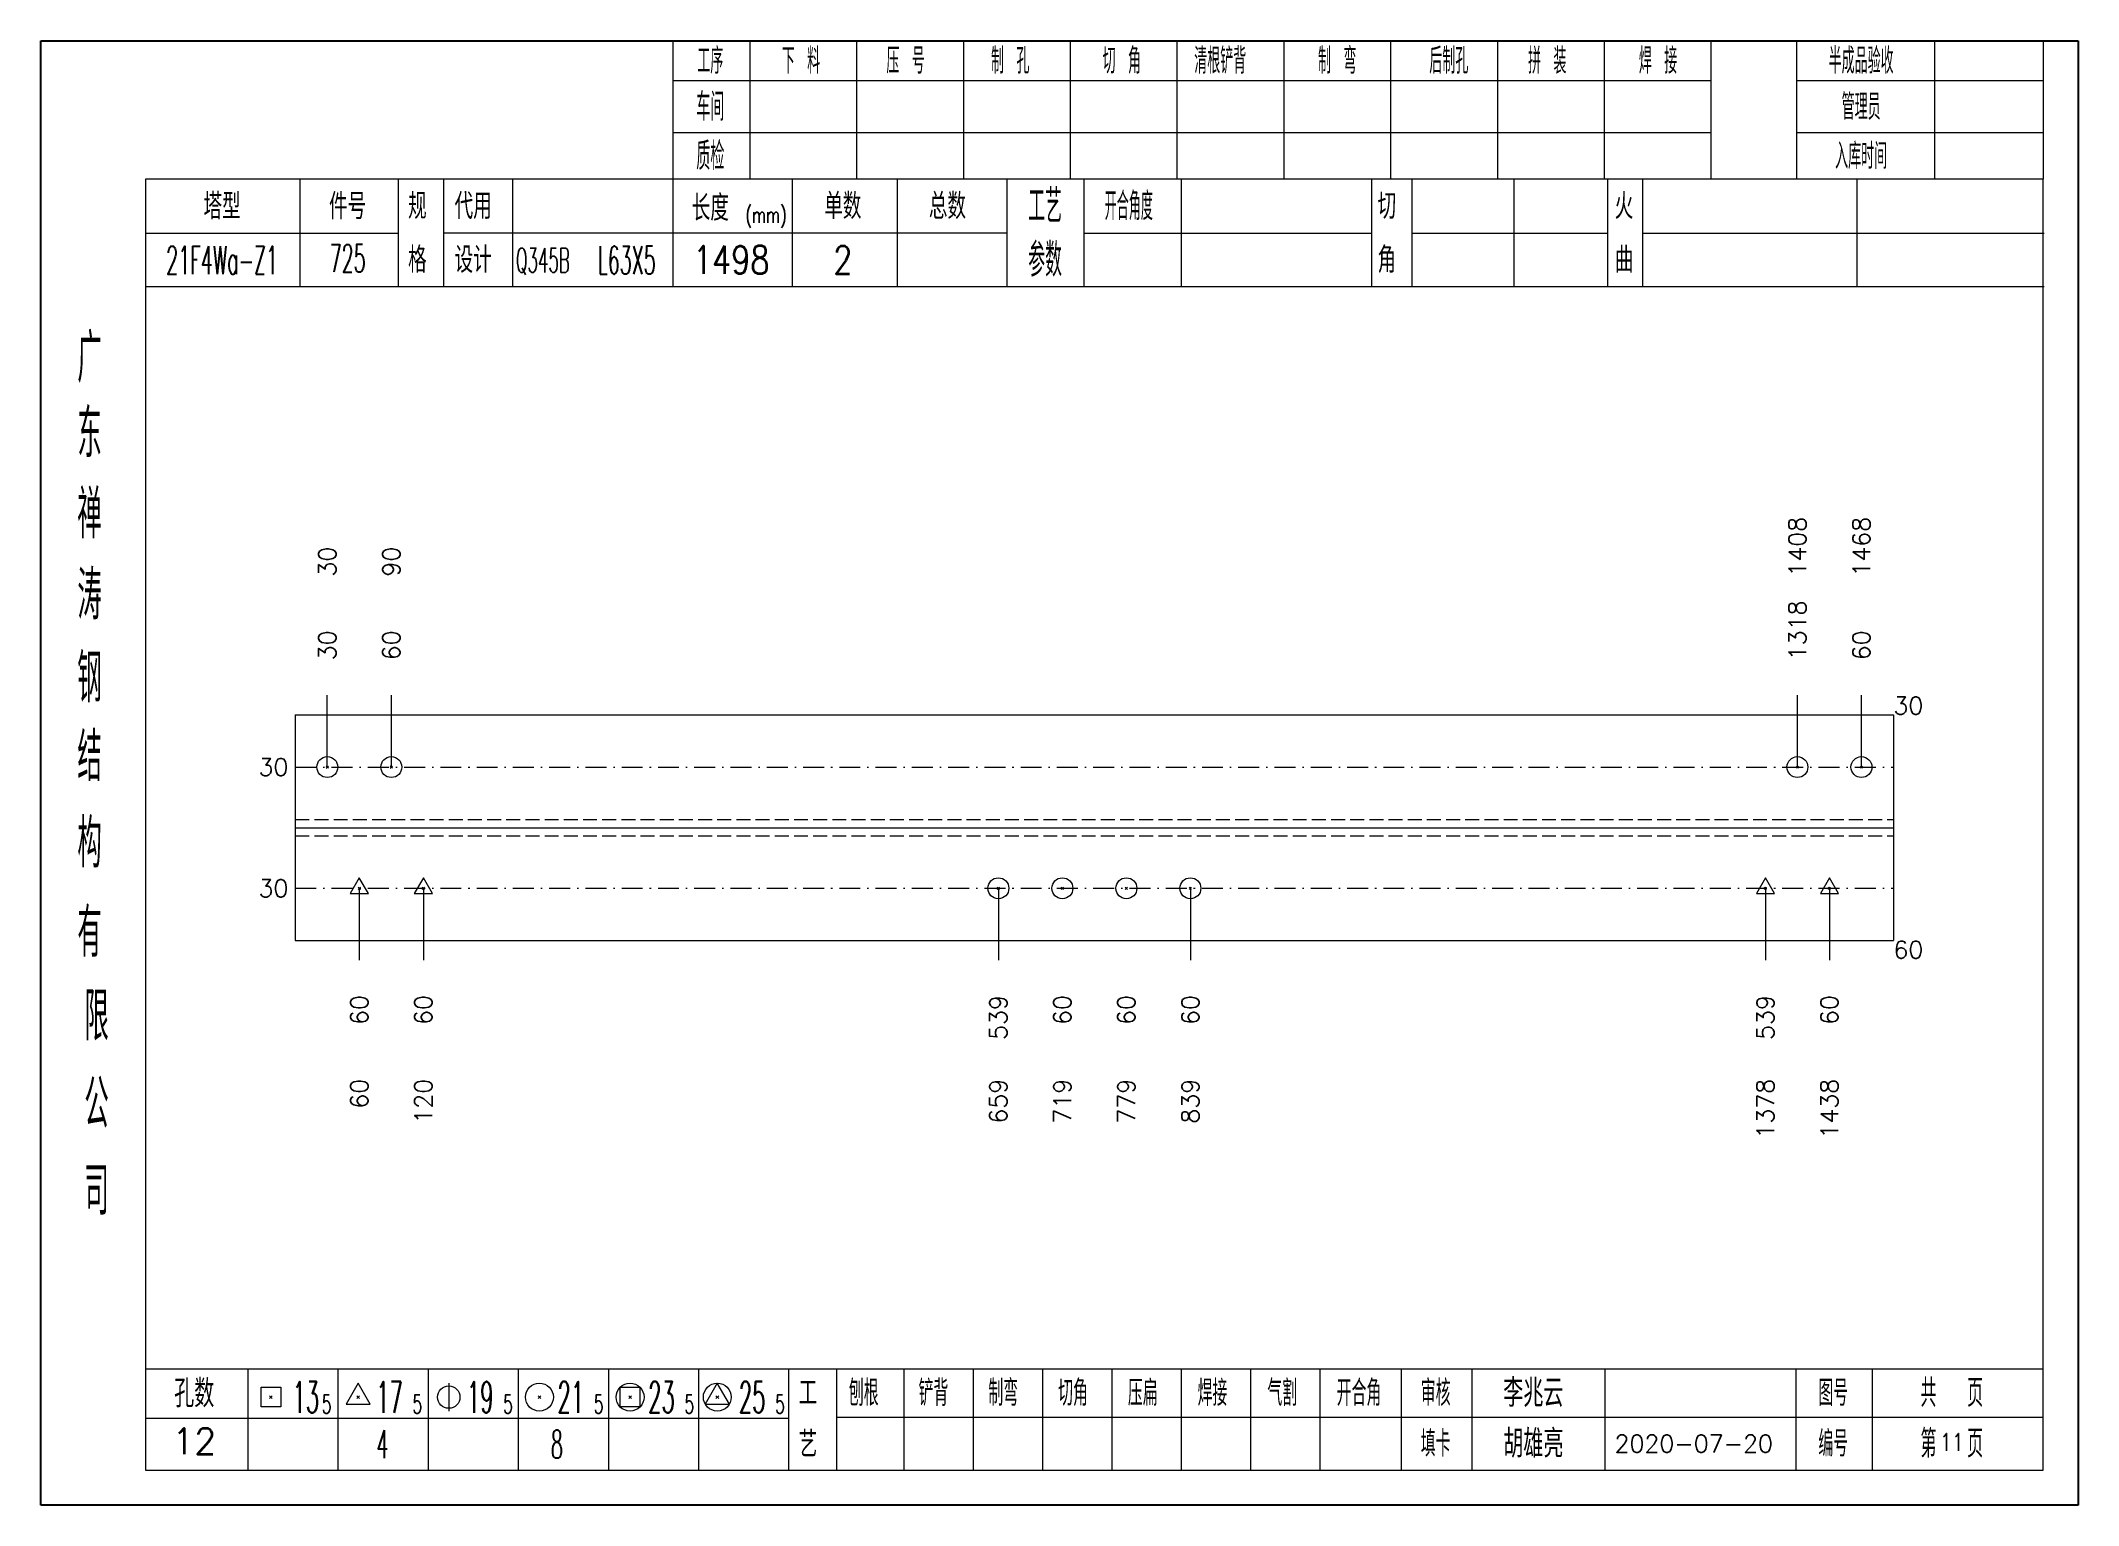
# Model space of a CAD drawing. Extents: x 1310 to 15542, y -76 to 8381.
# Drawn here: x 4637.7 to 4929.9, y 1943.8 to 2153.8 of the extents above; entities that cross this region are included whole.
import ezdxf
from ezdxf.enums import TextEntityAlignment as Align

# ---------------------------------------------------------------- set-up
doc = ezdxf.new("R2010")
doc.units = 0
doc.header["$MEASUREMENT"] = 0
doc.linetypes.add('一点画线', pattern=[5.2, 3, -1, 0.2, -1])
doc.linetypes.add('虚线', pattern=[2.75, 2, -0.75])
doc.layers.get('0').update_dxf_attribs({"linetype": 'CONTINUOUS', "lineweight": 25})
for name, color, linetype, lineweight in [('1', 7, 'CONTINUOUS', 25), ('4', 7, 'CONTINUOUS', 25), ('5', 7, 'CONTINUOUS', 25)]:
    doc.layers.add(name, color=color, linetype=linetype, lineweight=lineweight)
doc.styles.get("Standard").update_dxf_attribs({"font": 'simplex.shx', "width": 0.7, "height": 3, "bigfont": 'gbhzfs.shx'})

msp = doc.modelspace()

# ---------------------------------------------------------------- texts
at = {"color": 7, "linetype": 'Continuous', "lineweight": 13}
for s, p in [('1408', (4889.586, 2076.974)), ('1468', (4898.763, 2076.974)), ('30', (4678.81, 2076.974)), ('90', (4687.988, 2076.974))]:
    msp.add_text(s, height=2.5, rotation=90, dxfattribs=at).set_placement(p, align=Align.MIDDLE_LEFT)
at = {"color": 8, "linetype": 'Continuous', "lineweight": 9}
for s, p in [('1318', (4889.586, 2064.974)), ('30', (4678.81, 2064.974)), ('60', (4687.988, 2064.974)), ('60', (4898.763, 2064.974))]:
    msp.add_text(s, height=2.5, rotation=90, dxfattribs=at).set_placement(p, align=Align.MIDDLE_LEFT)
at = {"color": 7, "linetype": 'Continuous', "lineweight": 13}
msp.add_text('30', height=2.5, dxfattribs=at).set_placement((4903.352, 2058.474), align=Align.MIDDLE_LEFT)
for p in [(4673.222, 2049.665), (4673.222, 2032.284)]:
    msp.add_text('30', height=2.5, dxfattribs=at).set_placement(p, align=Align.MIDDLE_RIGHT)
at = {"layer": '1', "color": 7, "linetype": 'Continuous', "lineweight": 13}
msp.add_text('60', height=2.5, dxfattribs=at).set_placement((4903.352, 2023.474), align=Align.MIDDLE_LEFT)
at = {"layer": '1', "color": 8, "linetype": 'Continuous', "lineweight": 9}
for s, p in [('60', (4683.399, 2016.974)), ('60', (4692.577, 2016.974)), ('539', (4775.021, 2016.974)), ('60', (4784.198, 2016.974)), ('60', (4793.375, 2016.974)), ('60', (4802.553, 2016.974)), ('539', (4884.997, 2016.974)), ('60', (4894.174, 2016.974))]:
    msp.add_text(s, height=2.5, rotation=90, dxfattribs=at).set_placement(p, align=Align.MIDDLE_RIGHT)
at = {"layer": '1', "color": 7, "linetype": 'Continuous', "lineweight": 13}
for s, p in [('60', (4683.399, 2004.974)), ('120', (4692.577, 2004.974)), ('659', (4775.021, 2004.974)), ('719', (4784.198, 2004.974)), ('779', (4793.375, 2004.974)), ('839', (4802.553, 2004.974)), ('1378', (4884.997, 2004.974)), ('1438', (4894.174, 2004.974))]:
    msp.add_text(s, height=2.5, rotation=90, dxfattribs=at).set_placement(p, align=Align.MIDDLE_RIGHT)
at = {"layer": '4', "color": 1, "linetype": 'Continuous', "lineweight": 25}
for s, height, width, p in [('工序', 3.7, 0.7, (4733.722, 2150.931)), ('下 料', 3.7, 0.7, (4746.722, 2150.931)), ('制 孔', 3.7, 0.7, (4776.722, 2150.931)), ('切 角', 3.7, 0.7, (4792.722, 2150.931)), ('清根铲背 ', 3.7, 0.7, (4807.722, 2150.931)), (' 制 弯', 3.7, 0.7, (4822.722, 2150.931)), (' 后制孔', 3.7, 0.7, (4838.722, 2150.931)), ('拼 装', 3.7, 0.7, (4853.722, 2150.931)), (' 焊 接', 3.7, 0.7, (4868.722, 2150.931)), ('半成品验收', 3.7, 0.7, (4898.722, 2150.931)), ('压 号', 3.7, 0.7, (4761.722, 2150.931)), ('车间', 4, 0.7, (4733.722, 2144.331)), ('管理员', 3.7, 0.7, (4898.722, 2144.331)), ('质检', 4, 0.7, (4733.722, 2137.271)), ('入库时间', 3.7, 0.7, (4898.722, 2137.271)), ('工艺', 4.8, 0.7, (4781.722, 2130.091)), ('(mm)', 2.24, 0.7, (4741.722, 2128.831)), ('开合角度', 4, 0.6, (4793.722, 2130.091)), ('21F4Wa-Z1', 4, 0.5, (4663.722, 2122.351)), ('725', 4, 0.5, (4681.722, 2122.601)), ('Q345B', 3.5, 0.5, (4709.722, 2122.331)), ('L63X5', 4, 0.5, (4721.722, 2122.331)), ('1498', 4, 0.8, (4736.722, 2122.381)), ('2', 4, 0.8, (4752.722, 2122.381)), ('参数', 4.8, 0.7, (4781.722, 2122.381)), ('广', 6.96, 0.7, (4644.722, 2108.301)), ('东', 6.96, 0.7, (4644.722, 2097.511)), ('禅', 6.96, 0.7, (4644.722, 2085.921)), ('涛', 6.96, 0.7, (4644.722, 2074.321)), ('钢', 6.96, 0.7, (4644.722, 2062.431)), ('结', 6.96, 0.7, (4644.722, 2051.121)), ('构', 6.96, 0.7, (4644.722, 2038.741)), ('有', 6.96, 0.7, (4644.722, 2025.931)), ('限', 6.96, 0.7, (4645.722, 2013.931)), ('公', 6.96, 0.7, (4645.722, 2001.391)), ('司', 6.96, 0.7, (4645.722, 1988.911)), ('13', 4.47, 0.5, (4675.722, 1959.331)), ('17', 4.47, 0.5, (4687.722, 1959.331)), ('19', 4.47, 0.5, (4700.722, 1959.331)), ('21', 4.47, 0.5, (4713.722, 1959.331)), ('23', 4.47, 0.5, (4726.722, 1959.331)), ('25', 4.47, 0.5, (4739.722, 1959.331)), ('刨根', 3.7, 0.8, (4755.722, 1959.931)), ('铲背', 3.7, 0.8, (4765.722, 1959.931)), ('制弯', 3.7, 0.8, (4775.722, 1959.931)), ('切角', 3.7, 0.8, (4785.722, 1959.931)), ('压扁', 3.7, 0.8, (4795.722, 1959.931)), ('焊接', 3.7, 0.8, (4805.722, 1959.931)), ('气割', 3.7, 0.8, (4815.722, 1959.931)), ('开合角', 3.7, 0.8, (4826.722, 1959.931)), ('审核', 3.7, 0.8, (4837.722, 1959.931)), ('图号', 3.7, 0.8, (4894.722, 1959.931)), ('共  页', 4, 0.8, (4911.722, 1959.931)), ('5', 2.68, 0.6, (4678.722, 1958.331)), ('5', 2.68, 0.6, (4691.722, 1958.331)), ('5', 2.68, 0.6, (4704.722, 1958.331)), ('5', 2.68, 0.6, (4717.722, 1958.331)), ('5', 2.68, 0.6, (4730.722, 1958.331)), ('5', 2.68, 0.6, (4743.722, 1958.331)), ('4', 4, 0.5, (4686.722, 1952.581)), ('8', 4, 0.5, (4711.722, 1952.581)), ('填卡', 3.7, 0.8, (4837.722, 1952.661)), ('编号', 3.7, 0.8, (4894.722, 1952.661)), ('第  页', 4, 0.8, (4911.722, 1952.661))]:
    msp.add_text(s, height=height, dxfattribs=dict(at, width=width)).set_placement(p, align=Align.MIDDLE_CENTER)
for s, height, p in [('塔型', 3.7, (4663.722, 2130.061)), ('件号', 3.7, (4681.722, 2130.061)), ('规', 3.7, (4691.722, 2130.091)), ('代用', 3.7, (4699.722, 2130.091)), ('长度', 3.7, (4733.722, 2129.831)), ('单数', 3.7, (4752.722, 2130.091)), ('总数', 3.7, (4767.722, 2130.091)), ('切', 3.7, (4830.722, 2130.091)), ('火', 3.7, (4864.722, 2130.091)), ('格', 3.7, (4691.722, 2122.381)), ('设计', 3.7, (4699.722, 2122.381)), ('角', 3.7, (4830.722, 2122.381)), ('曲', 3.7, (4864.722, 2122.381)), ('孔数', 4, (4659.722, 1959.851)), ('工', 3.7, (4747.722, 1959.931)), ('李兆云', 4, (4851.722, 1959.931)), ('12', 3.7, (4659.722, 1953.021)), ('艺', 3.7, (4747.722, 1952.581)), ('胡雄亮', 4, (4851.722, 1952.661)), ('2020-07-20', 2.5, (4874.722, 1952.661))]:
    msp.add_text(s, height=height, dxfattribs=at).set_placement(p, align=Align.MIDDLE_CENTER)
at = {"layer": '4', "color": 6, "linetype": 'Continuous', "lineweight": 25, "width": 0.8}
msp.add_text('11', height=2.5, dxfattribs=at).set_placement((4911.747, 1952.889), align=Align.MIDDLE_CENTER)

# ---------------------------------------------------------------- blocks, each defined once
blk = doc.blocks.new('孔21.5')
at = {"layer": '5', "color": 7, "linetype": 'Continuous', "lineweight": 13}
for p, q in [((-0.1, -0.1), (0.1, 0.1)), ((0.1, -0.1), (-0.1, 0.1))]:
    blk.add_line(p, q, dxfattribs=at)
blk.add_circle((0, 0), 1, dxfattribs=at)
blk = doc.blocks.new('孔17.5')
at = {"layer": '5', "color": 7, "linetype": 'Continuous', "lineweight": 13}
for p, q in [((0, 1), (-0.866, -0.5)), ((-0.1, -0.1), (0.1, 0.1)), ((0.1, -0.1), (-0.1, 0.1)), ((0.866, -0.5), (0, 1)), ((-0.866, -0.5), (0.866, -0.5))]:
    blk.add_line(p, q, dxfattribs=at)
blk = doc.blocks.new('CTJGK')
at = {"color": 6, "linetype": 'Continuous'}
for p, q in [((0, 209.97), (292.13, 209.97)), ((0, 0), (0, 209.97)), ((292.13, 209.97), (292.13, 0)), ((292.13, 0), (0, 0))]:
    blk.add_line(p, q, dxfattribs=at)

# ---------------------------------------------------------------- linework, layer by layer
at = {"color": 7, "linetype": 'Continuous', "lineweight": 13}
for p, q in [((4678.81, 2049.665), (4678.81, 2059.974)), ((4687.988, 2049.665), (4687.988, 2059.974)), ((4889.586, 2049.665), (4889.586, 2059.974)), ((4898.763, 2049.665), (4898.763, 2059.974)), ((4683.399, 2032.284), (4683.399, 2021.974)), ((4692.577, 2032.284), (4692.577, 2021.974)), ((4775.021, 2032.284), (4775.021, 2021.974)), ((4802.553, 2032.284), (4802.553, 2021.974)), ((4884.997, 2032.284), (4884.997, 2021.974)), ((4894.174, 2032.284), (4894.174, 2021.974))]:
    msp.add_line(p, q, dxfattribs=at)
at = {"color": 7, "linetype": 'Continuous', "lineweight": 18}
for p, q in [((4674.222, 2057.165), (4674.222, 2024.784)), ((4674.222, 2057.165), (4903.352, 2057.165)), ((4903.352, 2057.165), (4903.352, 2024.784)), ((4674.222, 2040.974), (4903.352, 2040.974))]:
    msp.add_line(p, q, dxfattribs=at)
at = {"color": 3, "linetype": '一点画线', "lineweight": 13}
for p, q in [((4674.222, 2049.665), (4903.352, 2049.665)), ((4674.222, 2032.284), (4903.352, 2032.284))]:
    msp.add_line(p, q, dxfattribs=at)
at = {"color": 1, "linetype": '虚线', "lineweight": 18}
for p, q in [((4674.222, 2042.165), (4903.352, 2042.165)), ((4674.222, 2039.784), (4903.352, 2039.784))]:
    msp.add_line(p, q, dxfattribs=at)
at = {"layer": '1', "color": 7, "linetype": 'Continuous', "lineweight": 18}
msp.add_line((4674.222, 2024.784), (4903.352, 2024.784), dxfattribs=at)
at = {"layer": '4', "color": 1, "linetype": 'Continuous', "lineweight": 18}
for p, q in [((4637.722, 2153.801), (4637.722, 1943.831)), ((4929.852, 2153.801), (4637.722, 2153.801)), ((4728.352, 2153.801), (4728.352, 2133.961)), ((4739.382, 2153.801), (4739.382, 2133.941)), ((4754.692, 2153.801), (4754.692, 2133.941)), ((4770.012, 2153.801), (4770.012, 2133.941)), ((4785.322, 2153.801), (4785.322, 2133.941)), ((4800.632, 2153.801), (4800.632, 2133.941)), ((4815.942, 2153.801), (4815.942, 2133.941)), ((4831.262, 2153.801), (4831.262, 2133.941)), ((4846.572, 2153.801), (4846.572, 2133.941)), ((4861.882, 2153.801), (4861.882, 2133.941)), ((4877.192, 2153.801), (4877.192, 2133.961)), ((4877.192, 2153.801), (4877.192, 2133.941)), ((4889.472, 2153.801), (4889.472, 2133.941)), ((4909.222, 2153.801), (4909.222, 2133.941)), ((4924.802, 2153.801), (4924.802, 2133.941)), ((4929.852, 2124.001), (4929.852, 2153.801)), ((4877.192, 2148.071), (4728.352, 2148.071)), ((4924.802, 2148.071), (4889.472, 2148.071)), ((4877.192, 2140.591), (4728.352, 2140.591)), ((4924.802, 2140.591), (4889.472, 2140.591)), ((4652.732, 2133.941), (4652.732, 1948.881)), ((4924.802, 2133.941), (4652.732, 2133.941)), ((4674.852, 2133.951), (4674.852, 2118.531)), ((4689.002, 2118.531), (4689.002, 2133.941)), ((4695.502, 2118.531), (4695.502, 2133.941)), ((4705.372, 2133.941), (4705.372, 2118.531)), ((4728.352, 2133.961), (4728.352, 2118.531)), ((4745.472, 2133.941), (4745.472, 2118.531)), ((4760.522, 2133.941), (4760.522, 2118.531)), ((4776.222, 2133.941), (4776.222, 2118.531)), ((4787.282, 2133.941), (4787.282, 2118.531)), ((4801.232, 2133.941), (4801.232, 2118.531)), ((4828.532, 2133.941), (4828.532, 2118.531)), ((4834.292, 2133.941), (4834.292, 2118.531)), ((4848.912, 2133.941), (4848.912, 2118.531)), ((4862.372, 2133.941), (4862.372, 2118.531)), ((4867.362, 2133.941), (4867.362, 2118.531)), ((4898.102, 2133.941), (4898.102, 2118.531)), ((4924.802, 1948.881), (4924.802, 2133.941)), ((4689.002, 2126.181), (4652.732, 2126.181)), ((4776.222, 2126.231), (4695.502, 2126.231)), ((4787.282, 2126.231), (4828.532, 2126.231)), ((4834.292, 2126.231), (4862.372, 2126.231)), ((4867.362, 2126.231), (4924.982, 2126.231)), ((4929.852, 1943.831), (4929.852, 2124.001)), ((4924.982, 2118.531), (4652.732, 2118.531)), ((4652.732, 1963.411), (4924.802, 1963.411)), ((4667.422, 1963.411), (4667.422, 1948.881)), ((4680.352, 1948.881), (4680.352, 1963.411)), ((4693.282, 1963.411), (4693.282, 1948.881)), ((4706.202, 1948.881), (4706.202, 1963.411)), ((4719.132, 1963.411), (4719.132, 1948.881)), ((4732.062, 1948.881), (4732.062, 1963.411)), ((4744.982, 1948.881), (4744.982, 1963.411)), ((4751.852, 1948.881), (4751.852, 1963.411)), ((4761.512, 1948.881), (4761.512, 1963.411)), ((4771.452, 1948.881), (4771.452, 1963.411)), ((4781.392, 1948.881), (4781.392, 1963.411)), ((4791.342, 1948.881), (4791.342, 1963.411)), ((4801.282, 1948.881), (4801.282, 1963.411)), ((4811.222, 1948.881), (4811.222, 1963.411)), ((4821.172, 1948.881), (4821.172, 1963.411)), ((4832.812, 1948.881), (4832.812, 1963.411)), ((4842.962, 1948.881), (4842.962, 1963.411)), ((4862.022, 1948.881), (4862.022, 1963.411)), ((4889.402, 1948.881), (4889.402, 1963.411)), ((4900.362, 1948.881), (4900.362, 1963.411)), ((4744.982, 1956.281), (4652.732, 1956.281)), ((4751.812, 1956.441), (4924.802, 1956.441)), ((4652.732, 1948.881), (4924.802, 1948.881)), ((4637.722, 1943.831), (4929.852, 1943.831))]:
    msp.add_line(p, q, dxfattribs=at)
at = {"layer": '4', "color": 7, "linetype": 'Continuous', "lineweight": 13}
for p, q in [((4669.308, 1957.917), (4669.308, 1960.745)), ((4669.308, 1960.745), (4672.136, 1960.745)), ((4672.136, 1960.745), (4672.136, 1957.917)), ((4683.222, 1961.331), (4681.49, 1958.331)), ((4684.954, 1958.331), (4683.222, 1961.331)), ((4696.222, 1961.331), (4696.222, 1957.331)), ((4720.808, 1957.917), (4720.808, 1960.745)), ((4720.808, 1960.745), (4723.636, 1960.745)), ((4723.636, 1960.745), (4723.636, 1957.917)), ((4734.722, 1961.331), (4732.99, 1958.331)), ((4736.454, 1958.331), (4734.722, 1961.331)), ((4672.136, 1957.917), (4669.308, 1957.917)), ((4670.522, 1959.131), (4670.922, 1959.531)), ((4670.922, 1959.131), (4670.522, 1959.531)), ((4681.49, 1958.331), (4684.954, 1958.331)), ((4683.022, 1959.131), (4683.422, 1959.531)), ((4683.422, 1959.131), (4683.022, 1959.531)), ((4709.022, 1959.131), (4709.422, 1959.531)), ((4709.422, 1959.131), (4709.022, 1959.531)), ((4723.636, 1957.917), (4720.808, 1957.917)), ((4722.022, 1959.131), (4722.422, 1959.531)), ((4722.422, 1959.131), (4722.022, 1959.531)), ((4732.99, 1958.331), (4736.454, 1958.331)), ((4734.522, 1959.131), (4734.922, 1959.531)), ((4734.922, 1959.131), (4734.522, 1959.531))]:
    msp.add_line(p, q, dxfattribs=at)
for centre, radius in [((4696.222, 1959.331), 1.6), ((4709.222, 1959.331), 2), ((4722.222, 1959.331), 2), ((4734.722, 1959.331), 2)]:
    msp.add_circle(centre, radius, dxfattribs=at)

# ---------------------------------------------------------------- block references
at = {"color": 0, "linetype": 'Continuous'}
msp.add_blockref('CTJGK', (4637.722, 1943.831), dxfattribs=at)
at = {"color": 8, "linetype": 'Continuous', "lineweight": 9, "xscale": 1.5, "yscale": 1.5, "zscale": 1.5}
for p in [(4678.81, 2049.665), (4687.988, 2049.665), (4889.586, 2049.665), (4898.763, 2049.665)]:
    msp.add_blockref('孔21.5', p, dxfattribs=at)
at = {"layer": '1', "color": 8, "linetype": 'Continuous', "lineweight": 9, "xscale": 1.5, "yscale": 1.5, "zscale": 1.5}
for name, p in [('孔17.5', (4683.399, 2032.284)), ('孔17.5', (4692.577, 2032.284)), ('孔21.5', (4775.021, 2032.284)), ('孔21.5', (4784.198, 2032.284)), ('孔21.5', (4793.375, 2032.284)), ('孔21.5', (4802.553, 2032.284)), ('孔17.5', (4884.997, 2032.284)), ('孔17.5', (4894.174, 2032.284))]:
    msp.add_blockref(name, p, dxfattribs=at)

msp.set_redraw_order([(e.dxf.handle, doc.entitydb.next_handle()) for e in msp.query("TEXT MTEXT ATTDEF DIMENSION ARC_DIMENSION")])  # texts and dimensions are drawn at this point

doc.saveas('drawing.dxf')
